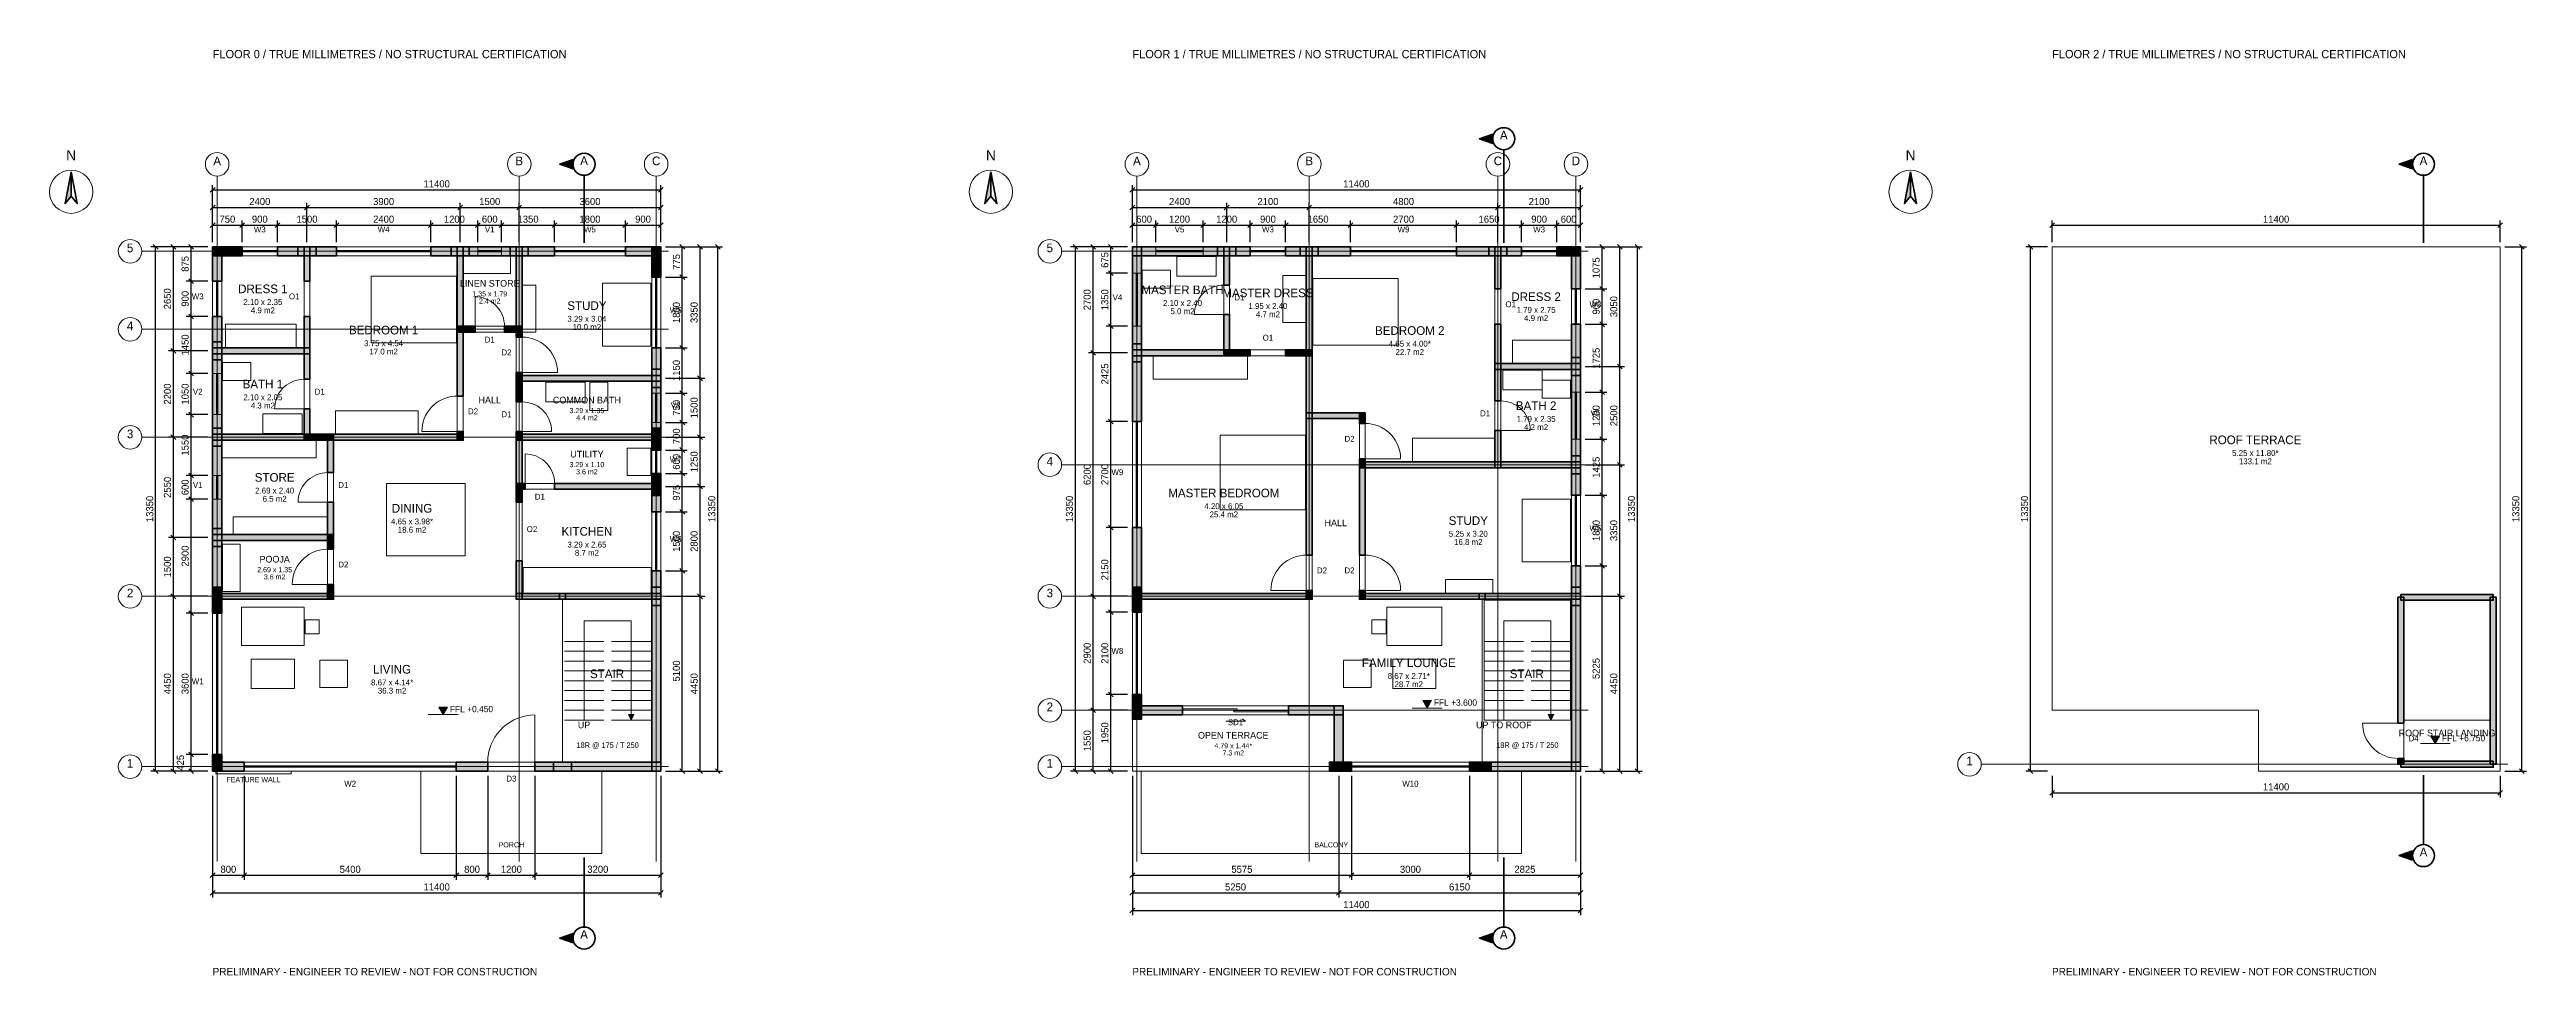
# Model space of a CAD drawing. Header units: millimetres. Extents: x -4150 to 58870, y -5203 to 18371.
import ezdxf
from ezdxf.enums import TextEntityAlignment as Align

# ---------------------------------------------------------------- set-up
doc = ezdxf.new("R2010")
doc.units = ezdxf.units.MM
for name, color, linetype, lineweight in [('A-ANNO', 7, 'Continuous', 18), ('A-DIMS', 7, 'Continuous', 13), ('A-DOOR', 3, 'Continuous', 18), ('A-EXT', 30, 'Continuous', 18), ('A-FLOR', 8, 'Continuous', 13), ('A-FURN', 8, 'Continuous', 13), ('A-GRID', 8, 'Continuous', 13), ('A-LEVL', 7, 'Continuous', 13), ('A-SECT', 1, 'Continuous', 35), ('A-STAIR', 7, 'Continuous', 18), ('A-TAGS', 1, 'Continuous', 13), ('A-WALL', 7, 'Continuous', 35), ('A-WIND', 4, 'Continuous', 18)]:
    doc.layers.add(name, color=color, linetype=linetype, lineweight=lineweight)
doc.dimstyles.new('FF-ARCH', dxfattribs={"dimtxt": 180, "dimasz": 90, "dimexe": 120, "dimexo": 120, "dimgap": 60, "dimtad": 1, "dimdec": 0, "dimtsz": 60, "dimcen": 2.5, "dimazin": 3, "dimtfac": 1, "dimtmove": 0, "dimatfit": 3})

msp = doc.modelspace()

# ---------------------------------------------------------------- texts
at = {"layer": 'A-ANNO'}
for s, height, p in [('FLOOR 0 / TRUE MILLIMETRES / NO STRUCTURAL CERTIFICATION', 210, (0, 18150)), ('FLOOR 1 / TRUE MILLIMETRES / NO STRUCTURAL CERTIFICATION', 210, (23400, 18150)), ('FLOOR 2 / TRUE MILLIMETRES / NO STRUCTURAL CERTIFICATION', 210, (46800, 18150)), ('PRELIMINARY - ENGINEER TO REVIEW - NOT FOR CONSTRUCTION', 190, (0, -5200)), ('PRELIMINARY - ENGINEER TO REVIEW - NOT FOR CONSTRUCTION', 190, (23400, -5200)), ('PRELIMINARY - ENGINEER TO REVIEW - NOT FOR CONSTRUCTION', 190, (46800, -5200))]:
    msp.add_text(s, height=height, dxfattribs=at).set_placement(p)
for s, height, p in [('N', 260, (-3600, 15470)), ('N', 260, (19800, 15470)), ('N', 260, (43200, 15470)), ('DRESS 1', 220, (1277.5, 12102)), ('2.10 x 2.35', 150, (1277.5, 11822.5)), ('LINEN STORE', 170, (7050, 12282)), ('1.35 x 1.79', 130, (7050, 12047)), ('2.4 m2', 130, (7050, 11865)), ('MASTER BATH', 220, (24677.5, 12077)), ('2.10 x 2.40', 150, (24677.5, 11797.5)), ('MASTER DRESS', 220, (26850, 11999.5)), ('DRESS 2', 220, (33672.5, 11902)), ('4.9 m2', 150, (1277.5, 11612.5)), ('3.29 x 3.04', 150, (9522.5, 11395)), ('STUDY', 220, (9522.5, 11674.5)), ('10.0 m2', 150, (9522.5, 11185)), ('5.0 m2', 150, (24677.5, 11587.5)), ('1.95 x 2.40', 150, (26850, 11720)), ('4.7 m2', 150, (26850, 11510)), ('1.79 x 2.75', 150, (33672.5, 11622.5)), ('4.9 m2', 150, (33672.5, 11412.5)), ('BEDROOM 1', 220, (4350, 11052)), ('3.75 x 4.54', 150, (4350, 10772.5)), ('17.0 m2', 150, (4350, 10562.5)), ('BEDROOM 2', 220, (30458.8, 11040.6)), ('4.65 x 4.00*', 150, (30458.8, 10761.1)), ('22.7 m2', 150, (30458.8, 10551.1)), ('BATH 1', 220, (1277.5, 9677)), ('2.10 x 2.05', 150, (1277.5, 9397.5)), ('HALL', 170, (7050, 9309.5)), ('COMMON BATH', 170, (9522.5, 9309.5)), ('4.3 m2', 150, (1277.5, 9187.5)), ('3.29 x 1.35', 130, (9522.5, 9074.5)), ('4.4 m2', 130, (9522.5, 8892.5)), ('BATH 2', 220, (33672.5, 9127)), ('1.79 x 2.35', 150, (33672.5, 8847.5)), ('4.2 m2', 150, (33672.5, 8637.5)), ('ROOF TERRACE', 220, (51972, 8257.8)), ('STORE', 220, (1577.5, 7302)), ('3.29 x 1.10', 130, (9522.5, 7699.5)), ('UTILITY', 170, (9522.5, 7934.5)), ('3.6 m2', 130, (9522.5, 7517.5)), ('5.25 x 11.80*', 150, (51972, 7978.3)), ('133.1 m2', 150, (51972, 7768.3)), ('2.69 x 2.40', 150, (1577.5, 7022.5)), ('6.5 m2', 150, (1577.5, 6812.5)), ('MASTER BEDROOM', 220, (25727.5, 6904.5)), ('4.65 x 3.98*', 150, (5073, 6236.2)), ('DINING', 220, (5073, 6515.7)), ('4.20 x 6.05', 150, (25727.5, 6625)), ('25.4 m2', 150, (25727.5, 6415)), ('HALL', 170, (28575, 6184.5)), ('STUDY', 220, (31947.5, 6202)), ('18.6 m2', 150, (5073, 6026.2)), ('KITCHEN', 220, (9522.5, 5927)), ('3.29 x 2.65', 150, (9522.5, 5647.5)), ('5.25 x 3.20', 150, (31947.5, 5922.5)), ('16.8 m2', 150, (31947.5, 5712.5)), ('2.69 x 1.35', 130, (1577.5, 5024.5)), ('POOJA', 170, (1577.5, 5259.5)), ('8.7 m2', 150, (9522.5, 5437.5)), ('3.6 m2', 130, (1577.5, 4842.5)), ('LIVING', 220, (4565, 2417)), ('STAIR', 220, (10035, 2302)), ('FAMILY LOUNGE', 220, (30433.1, 2582.1)), ('STAIR', 220, (33435, 2302)), ('8.67 x 4.14*', 150, (4565, 2137.5)), ('36.3 m2', 150, (4565, 1927.5)), ('8.67 x 2.71*', 150, (30433.1, 2302.6)), ('28.7 m2', 150, (30433.1, 2092.6)), ('OPEN TERRACE', 170, (25967.5, 777)), ('4.79 x 1.44*', 130, (25967.5, 542)), ('ROOF STAIR LANDING', 170, (56850, 834.5)), ('7.3 m2', 130, (25967.5, 360))]:
    msp.add_text(s, height=height, dxfattribs=at).set_placement(p, align=Align.BOTTOM_CENTER)
at = {"layer": 'A-EXT'}
for s, p in [('FEATURE WALL', (1040, -320)), ('PORCH', (7600, -1980)), ('BALCONY', (28462.5, -1980))]:
    msp.add_text(s, height=130, dxfattribs=at).set_placement(p, align=Align.BOTTOM_CENTER)
at = {"layer": 'A-GRID'}
for s, p in [('A', (115, 15360)), ('B', (7800, 15360)), ('C', (11285, 15360)), ('A', (23515, 15360)), ('B', (27900, 15360)), ('C', (32700, 15360)), ('D', (34685, 15360)), ('5', (-2100, 13145)), ('5', (21300, 13145)), ('4', (-2100, 11160)), ('3', (-2100, 8410)), ('4', (21300, 7710)), ('2', (-2100, 4360)), ('3', (21300, 4360)), ('2', (21300, 1460)), ('1', (-2100, 25)), ('1', (21300, 25)), ('1', (44700, 85))]:
    msp.add_text(s, height=220, dxfattribs=at).set_placement(p, align=Align.BOTTOM_CENTER)
at = {"layer": 'A-LEVL'}
for s, p in [('FFL +0.450', (6035, 1500)), ('FFL +3.600', (31070, 1665.1)), ('FFL +6.750', (56720, 760))]:
    msp.add_text(s, height=160, dxfattribs=at).set_placement(p)
at = {"layer": 'A-SECT'}
for p in [(32850, 16015), (9450, 15365), (56250, 15365), (56250, -2235), (9450, -4335), (32850, -4335)]:
    msp.add_text('A', height=220, dxfattribs=at).set_placement(p, align=Align.BOTTOM_CENTER)
at = {"layer": 'A-STAIR'}
for s, height, p in [('UP', 170, (9450, 1040)), ('UP TO ROOF', 170, (32850, 1040)), ('18R @ 175 / T 250', 140, (10050, 550)), ('18R @ 175 / T 250', 140, (33450, 550))]:
    msp.add_text(s, height=height, dxfattribs=at).set_placement(p, align=Align.BOTTOM_CENTER)
at = {"layer": 'A-TAGS'}
for s, p in [('W3', (1200, 13670)), ('W4', (4350, 13670)), ('V1', (7050, 13670)), ('W5', (9600, 13670)), ('V5', (24600, 13670)), ('W3', (26850, 13670)), ('W9', (30300, 13670)), ('W3', (33750, 13670)), ('W3', (-380, 11965)), ('O1', (2075, 11965)), ('V4', (23020, 11940)), ('D1', (26125, 11940)), ('W5', (11780, 11615)), ('O1', (33025, 11765)), ('W3', (35180, 11765)), ('D1', (7050, 10865)), ('D2', (7475, 10540)), ('O1', (26850, 10915)), ('V2', (-380, 9540)), ('D1', (2725, 9540)), ('D2', (6625, 9040)), ('D1', (7475, 8965)), ('V3', (11780, 9190)), ('D1', (32375, 8990)), ('V5', (35180, 8990)), ('D2', (28925, 8340)), ('W7', (11780, 7815)), ('W9', (23020, 7490)), ('V1', (-380, 7165)), ('D1', (3325, 7165)), ('D1', (8325, 6865)), ('O2', (8125, 6040)), ('W6', (11780, 5790)), ('W5', (35180, 6065)), ('D2', (3325, 5140)), ('D2', (28225, 4990)), ('D2', (28925, 4990)), ('W8', (23020, 2940)), ('W1', (-380, 2165)), ('SD1', (26025, 1125)), ('D4', (56000, 715)), ('W2', (3500, -440)), ('D3', (7600, -310)), ('W10', (30475, -440))]:
    msp.add_text(s, height=150, dxfattribs=at).set_placement(p, align=Align.BOTTOM_CENTER)

# ---------------------------------------------------------------- dimensions: what is measured, and where the dimension line sits
at = {"layer": 'A-DIMS'}
for base, p1, p2 in [((0, 14800), (0, 13350), (11400, 13350)), ((0, 14350), (0, 13350), (2400, 13350)), ((2400, 14350), (2400, 13350), (6300, 13350)), ((6300, 14350), (6300, 13350), (7800, 13350)), ((7800, 14350), (7800, 13350), (11400, 13350)), ((23400, 14800), (23400, 13350), (34800, 13350)), ((23400, 14350), (23400, 13350), (25800, 13350)), ((25800, 14350), (25800, 13350), (27900, 13350)), ((27900, 14350), (27900, 13350), (32700, 13350)), ((32700, 14350), (32700, 13350), (34800, 13350)), ((0, 13900), (0, 13350), (750, 13350)), ((750, 13900), (750, 13350), (1650, 13350)), ((1650, 13900), (1650, 13350), (3150, 13350)), ((3150, 13900), (3150, 13350), (5550, 13350)), ((5550, 13900), (5550, 13350), (6750, 13350)), ((6750, 13900), (6750, 13350), (7350, 13350)), ((7350, 13900), (7350, 13350), (8700, 13350)), ((8700, 13900), (8700, 13350), (10500, 13350)), ((10500, 13900), (10500, 13350), (11400, 13350)), ((23400, 13900), (23400, 13350), (24000, 13350)), ((24000, 13900), (24000, 13350), (25200, 13350)), ((25200, 13900), (25200, 13350), (26400, 13350)), ((26400, 13900), (26400, 13350), (27300, 13350)), ((27300, 13900), (27300, 13350), (28950, 13350)), ((28950, 13900), (28950, 13350), (31650, 13350)), ((31650, 13900), (31650, 13350), (33300, 13350)), ((33300, 13900), (33300, 13350), (34200, 13350)), ((34200, 13900), (34200, 13350), (34800, 13350)), ((46800, 13900), (46800, 13350), (58200, 13350)), ((0, -2650), (0, 0), (800, 0)), ((0, -3100), (0, 0), (11400, 0)), ((800, -2650), (800, 0), (6200, 0)), ((6200, -2650), (6200, 0), (7000, 0)), ((7000, -2650), (7000, 0), (8200, 0)), ((8200, -2650), (8200, 0), (11400, 0)), ((23400, -2650), (23400, 0), (28975, 0)), ((23400, -3100), (23400, 0), (28650, 0)), ((23400, -3550), (23400, 0), (34800, 0)), ((28650, -3100), (28650, 0), (34800, 0)), ((28975, -2650), (28975, 0), (31975, 0)), ((31975, -2650), (31975, 0), (34800, 0)), ((46800, -550), (46800, 0), (58200, 0))]:
    msp.add_linear_dim(base=base, p1=p1, p2=p2, dimstyle='FF-ARCH', dxfattribs=at).render()
for base, p1, p2 in [((-1450, 0), (0, 0), (0, 13350)), ((-1000, 10700), (0, 10700), (0, 13350)), ((-550, 12475), (0, 12475), (0, 13350)), ((11950, 12575), (11400, 12575), (11400, 13350)), ((12400, 10000), (11400, 10000), (11400, 13350)), ((12850, 0), (11400, 0), (11400, 13350)), ((21950, 0), (23400, 0), (23400, 13350)), ((22400, 10650), (23400, 10650), (23400, 13350)), ((22850, 12675), (23400, 12675), (23400, 13350)), ((35350, 12275), (34800, 12275), (34800, 13350)), ((35800, 10300), (34800, 10300), (34800, 13350)), ((36250, 0), (34800, 0), (34800, 13350)), ((46250, 0), (46800, 0), (46800, 13350)), ((58750, 0), (58200, 0), (58200, 13350)), ((11950, 10775), (11400, 10775), (11400, 12575)), ((22850, 11325), (23400, 11325), (23400, 12675)), ((-550, 11575), (0, 11575), (0, 12475)), ((35350, 11375), (34800, 11375), (34800, 12275)), ((-550, 10125), (0, 10125), (0, 11575)), ((22850, 8900), (23400, 8900), (23400, 11325)), ((35350, 9650), (34800, 9650), (34800, 11375)), ((-1000, 8500), (0, 8500), (0, 10700)), ((11950, 9625), (11400, 9625), (11400, 10775)), ((-550, 9075), (0, 9075), (0, 10125)), ((22400, 4450), (23400, 4450), (23400, 10650)), ((35800, 7800), (34800, 7800), (34800, 10300)), ((12400, 8500), (11400, 8500), (11400, 10000)), ((11950, 8875), (11400, 8875), (11400, 9625)), ((35350, 8450), (34800, 8450), (34800, 9650)), ((-550, 7525), (0, 7525), (0, 9075)), ((11950, 8175), (11400, 8175), (11400, 8875)), ((22850, 6200), (23400, 6200), (23400, 8900)), ((-1000, 5950), (0, 5950), (0, 8500)), ((12400, 7250), (11400, 7250), (11400, 8500)), ((11950, 7575), (11400, 7575), (11400, 8175)), ((35350, 7025), (34800, 7025), (34800, 8450)), ((-550, 6925), (0, 6925), (0, 7525)), ((11950, 6600), (11400, 6600), (11400, 7575)), ((35800, 4450), (34800, 4450), (34800, 7800)), ((-550, 4025), (0, 4025), (0, 6925)), ((12400, 4450), (11400, 4450), (11400, 7250)), ((35350, 5225), (34800, 5225), (34800, 7025)), ((11950, 5100), (11400, 5100), (11400, 6600)), ((-1000, 4450), (0, 4450), (0, 5950)), ((22850, 4050), (23400, 4050), (23400, 6200)), ((11950, 0), (11400, 0), (11400, 5100)), ((35350, 0), (34800, 0), (34800, 5225)), ((-1000, 0), (0, 0), (0, 4450)), ((12400, 0), (11400, 0), (11400, 4450)), ((22400, 1550), (23400, 1550), (23400, 4450)), ((35800, 0), (34800, 0), (34800, 4450)), ((-550, 425), (0, 425), (0, 4025)), ((22850, 1950), (23400, 1950), (23400, 4050)), ((22850, 0), (23400, 0), (23400, 1950)), ((22400, 0), (23400, 0), (23400, 1550)), ((-550, 0), (0, 0), (0, 425))]:
    msp.add_linear_dim(base=base, p1=p1, p2=p2, angle=90, dimstyle='FF-ARCH', dxfattribs=at).render()

# ---------------------------------------------------------------- hatches: boundary and pattern name
at = {"layer": 'A-LEVL'}
for points in [[(5755, 1630), (5975, 1630), (5865, 1440)], [(30790, 1795.1), (31010, 1795.1), (30900, 1605.1)], [(56440, 890), (56660, 890), (56550, 700)]]:
    msp.add_hatch(color=7, dxfattribs=at).paths.add_polyline_path(points)
at = {"layer": 'A-SECT'}
for points in [[(32570, 16220), (32230, 16100), (32570, 15980)], [(9170, 15570), (8830, 15450), (9170, 15330)], [(55970, 15570), (55630, 15450), (55970, 15330)], [(55970, -2270), (55630, -2150), (55970, -2030)], [(9170, -4370), (8830, -4250), (9170, -4130)], [(32570, -4370), (32230, -4250), (32570, -4130)]]:
    msp.add_hatch(color=7, dxfattribs=at).paths.add_polyline_path(points)
at = {"layer": 'A-STAIR'}
for points in [[(10580, 1440), (10720, 1440), (10650, 1300)], [(33980, 1440), (34120, 1440), (34050, 1300)]]:
    msp.add_hatch(color=7, dxfattribs=at).paths.add_polyline_path(points)
at = {"layer": 'A-WALL'}
for points in [[(-3600, 15256), (-3754, 14447.5), (-3600, 14640)], [(19800, 15256), (19646, 14447.5), (19800, 14640)], [(43200, 15256), (43046, 14447.5), (43200, 14640)], [(0, 13350), (230, 13350), (230, 12475), (0, 12475), (0, 13350)], [(0, 13120), (0, 13350), (750, 13350), (750, 13120), (0, 13120)], [(1650, 13120), (1650, 13350), (2630, 13350), (2630, 13120), (1650, 13120)], [(2400, 13120), (2170, 13120), (2170, 13350), (3150, 13350), (3150, 13120), (2400, 13120)], [(2325, 13350), (2475, 13350), (2475, 12475), (2325, 12475), (2325, 13350)], [(5550, 13120), (5550, 13350), (6530, 13350), (6530, 13120), (5550, 13120)], [(8030, 13120), (6300, 13120), (6070, 13120), (6070, 13350), (8030, 13350), (8030, 13120)], [(6375, 11250), (6375, 11175), (6225, 11175), (6225, 13350), (6375, 13350), (6375, 11250)], [(7570, 13120), (7570, 13350), (8700, 13350), (8700, 13120), (7800, 13120), (7570, 13120)], [(7875, 11250), (7875, 11175), (7725, 11175), (7725, 13350), (7875, 13350), (7875, 11250)], [(11400, 13350), (11400, 13120), (10500, 13120), (10500, 13350), (11400, 13350)], [(11170, 13350), (11400, 13350), (11400, 12575), (11170, 12575), (11170, 13350)], [(23630, 10650), (23630, 10420), (23400, 10420), (23400, 13350), (23630, 13350), (23630, 10650)], [(26030, 13120), (23400, 13120), (23400, 13350), (26030, 13350), (26030, 13120)], [(25800, 13120), (25570, 13120), (25570, 13350), (26400, 13350), (26400, 13120), (25800, 13120)], [(25725, 13350), (25875, 13350), (25875, 12375), (25725, 12375), (25725, 13350)], [(27300, 13120), (27300, 13350), (28130, 13350), (28130, 13120), (27300, 13120)], [(27900, 13120), (27670, 13120), (27670, 13350), (28950, 13350), (28950, 13120), (27900, 13120)], [(27975, 10650), (27975, 10575), (27825, 10575), (27825, 13350), (27975, 13350), (27975, 10650)], [(31650, 13120), (31650, 13350), (32930, 13350), (32930, 13120), (31650, 13120)], [(32470, 13120), (32470, 13350), (33300, 13350), (33300, 13120), (32700, 13120), (32470, 13120)], [(32625, 13350), (32775, 13350), (32775, 12275), (32625, 12275), (32625, 13350)], [(34800, 13350), (34800, 13120), (34200, 13120), (34200, 13350), (34800, 13350)], [(34570, 13350), (34800, 13350), (34800, 12275), (34570, 12275), (34570, 13350)], [(230, 10470), (0, 10470), (0, 11575), (230, 11575), (230, 10700), (230, 10470)], [(2475, 10625), (2325, 10625), (2325, 11575), (2475, 11575), (2475, 10700), (2475, 10625)], [(25875, 10575), (25725, 10575), (25725, 11625), (25875, 11625), (25875, 10650), (25875, 10575)], [(32775, 10225), (32625, 10225), (32625, 11375), (32775, 11375), (32775, 10300), (32775, 10225)], [(34570, 11375), (34800, 11375), (34800, 10070), (34570, 10070), (34570, 11375)], [(230, 10930), (230, 8500), (230, 8270), (0, 8270), (0, 10930), (230, 10930)], [(2475, 10775), (2475, 10625), (0, 10625), (0, 10775), (2400, 10775), (2475, 10775)], [(2475, 10775), (2475, 9975), (2325, 9975), (2325, 10700), (2325, 10775), (2475, 10775)], [(6375, 11325), (6375, 9550), (6225, 9550), (6225, 11250), (6225, 11325), (6375, 11325)], [(6300, 11175), (6225, 11175), (6225, 11325), (6675, 11325), (6675, 11175), (6300, 11175)], [(7875, 11175), (7425, 11175), (7425, 11325), (7800, 11325), (7875, 11325), (7875, 11175)], [(7875, 11325), (7875, 11050), (7725, 11050), (7725, 11250), (7725, 11325), (7875, 11325)], [(11170, 10775), (11400, 10775), (11400, 9770), (11170, 9770), (11170, 10775)], [(23630, 8900), (23400, 8900), (23400, 10880), (23630, 10880), (23630, 8900)], [(25875, 10725), (25875, 10575), (23400, 10575), (23400, 10725), (25800, 10725), (25875, 10725)], [(25800, 10575), (25725, 10575), (25725, 10725), (26400, 10725), (26400, 10575), (25800, 10575)], [(27975, 10575), (27300, 10575), (27300, 10725), (27900, 10725), (27975, 10725), (27975, 10575)], [(27825, 10725), (27975, 10725), (27975, 9050), (27975, 8975), (27825, 8975), (27825, 10650), (27825, 10725)], [(7875, 10000), (7875, 9925), (7725, 9925), (7725, 10150), (7875, 10150), (7875, 10000)], [(11170, 10230), (11400, 10230), (11400, 8270), (11170, 8270), (11170, 10000), (11170, 10230)], [(32775, 10375), (32775, 9425), (32625, 9425), (32625, 10300), (32625, 10375), (32775, 10375)], [(32700, 10225), (32625, 10225), (32625, 10375), (34800, 10375), (34800, 10225), (32700, 10225)], [(34570, 10530), (34800, 10530), (34800, 7570), (34570, 7570), (34570, 10300), (34570, 10530)], [(7875, 10075), (7875, 9400), (7725, 9400), (7725, 10000), (7725, 10075), (7875, 10075)], [(7800, 9925), (7725, 9925), (7725, 10075), (11400, 10075), (11400, 9925), (7800, 9925)], [(2475, 8500), (2475, 8425), (2325, 8425), (2325, 9225), (2475, 9225), (2475, 8500)], [(27975, 9125), (27975, 5500), (27825, 5500), (27825, 9050), (27825, 9125), (27975, 9125)], [(29325, 9125), (29325, 8975), (27900, 8975), (27825, 8975), (27825, 9125), (29250, 9125), (29325, 9125)], [(29325, 9125), (29325, 8850), (29175, 8850), (29175, 9050), (29175, 9125), (29325, 9125)], [(230, 8730), (230, 5950), (230, 5720), (0, 5720), (0, 8730), (230, 8730)], [(2475, 8575), (2475, 8425), (0, 8425), (0, 8575), (2400, 8575), (2475, 8575)], [(3075, 8575), (3075, 8425), (2400, 8425), (2325, 8425), (2325, 8575), (3000, 8575), (3075, 8575)], [(3075, 8575), (3075, 7600), (2925, 7600), (2925, 8500), (2925, 8575), (3075, 8575)], [(6375, 8575), (6375, 8425), (3000, 8425), (2925, 8425), (2925, 8575), (6300, 8575), (6375, 8575)], [(6375, 8500), (6375, 8425), (6225, 8425), (6225, 8650), (6375, 8650), (6375, 8500)], [(7875, 8500), (7875, 8425), (7725, 8425), (7725, 8650), (7875, 8650), (7875, 8500)], [(7725, 8575), (7875, 8575), (7875, 7250), (7875, 7175), (7725, 7175), (7725, 8500), (7725, 8575)], [(7800, 8425), (7725, 8425), (7725, 8575), (11400, 8575), (11400, 8425), (7800, 8425)], [(11400, 8730), (11400, 8175), (11170, 8175), (11170, 8500), (11170, 8730), (11400, 8730)], [(32775, 7800), (32775, 7725), (32625, 7725), (32625, 8675), (32775, 8675), (32775, 7800)], [(11400, 7020), (11170, 7020), (11170, 7575), (11400, 7575), (11400, 7020)], [(29325, 7800), (29325, 7725), (29175, 7725), (29175, 7950), (29325, 7950), (29325, 7800)], [(29325, 7875), (29325, 5500), (29175, 5500), (29175, 7800), (29175, 7875), (29325, 7875)], [(32775, 7875), (32775, 7725), (29250, 7725), (29175, 7725), (29175, 7875), (32700, 7875), (32775, 7875)], [(32700, 7725), (32625, 7725), (32625, 7875), (34800, 7875), (34800, 7725), (32700, 7725)], [(34800, 8030), (34800, 7025), (34570, 7025), (34570, 7800), (34570, 8030), (34800, 8030)], [(7875, 7325), (7875, 6850), (7725, 6850), (7725, 7250), (7725, 7325), (7875, 7325)], [(7725, 7175), (7725, 7325), (7950, 7325), (7950, 7175), (7800, 7175), (7725, 7175)], [(11400, 7325), (11400, 7175), (8700, 7175), (8700, 7325), (11400, 7325)], [(11400, 7480), (11400, 6600), (11170, 6600), (11170, 7250), (11170, 7480), (11400, 7480)], [(3075, 5950), (3075, 5875), (2925, 5875), (2925, 6850), (3075, 6850), (3075, 5950)], [(230, 6180), (230, 4450), (230, 4220), (0, 4220), (0, 6180), (230, 6180)], [(3075, 6025), (3075, 5875), (0, 5875), (0, 6025), (3000, 6025), (3075, 6025)], [(3075, 6025), (3075, 5650), (2925, 5650), (2925, 5950), (2925, 6025), (3075, 6025)], [(23630, 4450), (23630, 4220), (23400, 4220), (23400, 6200), (23630, 6200), (23630, 4450)], [(7875, 4450), (7875, 4375), (7725, 4375), (7725, 5350), (7875, 5350), (7875, 4450)], [(11400, 4220), (11170, 4220), (11170, 5100), (11400, 5100), (11400, 4220)], [(34800, 4220), (34570, 4220), (34570, 5225), (34800, 5225), (34800, 4220)], [(230, 4025), (0, 4025), (0, 4680), (230, 4680), (230, 4025)], [(3075, 4525), (3075, 4375), (0, 4375), (0, 4525), (3000, 4525), (3075, 4525)], [(3075, 4450), (3075, 4375), (2925, 4375), (2925, 4750), (3075, 4750), (3075, 4450)], [(8975, 4525), (8975, 4375), (7800, 4375), (7725, 4375), (7725, 4525), (8900, 4525), (8975, 4525)], [(8900, 4375), (8825, 4375), (8825, 4525), (11400, 4525), (11400, 4375), (8900, 4375)], [(11170, 4680), (11400, 4680), (11400, 0), (11170, 0), (11170, 4450), (11170, 4680)], [(23630, 4050), (23400, 4050), (23400, 4680), (23630, 4680), (23630, 4050)], [(27975, 4525), (27975, 4375), (23400, 4375), (23400, 4525), (27900, 4525), (27975, 4525)], [(27975, 4450), (27975, 4375), (27825, 4375), (27825, 4600), (27975, 4600), (27975, 4450)], [(29325, 4450), (29325, 4375), (29175, 4375), (29175, 4600), (29325, 4600), (29325, 4450)], [(32375, 4525), (32375, 4375), (29250, 4375), (29175, 4375), (29175, 4525), (32300, 4525), (32375, 4525)], [(32300, 4375), (32225, 4375), (32225, 4525), (34800, 4525), (34800, 4375), (32300, 4375)], [(34570, 4680), (34800, 4680), (34800, 0), (34570, 0), (34570, 4450), (34570, 4680)], [(55750, 4425), (55750, 1225), (55600, 1225), (55600, 4425), (55750, 4425)], [(58025, 4500), (58025, 4350), (55675, 4350), (55675, 4500), (58025, 4500)], [(57950, 4425), (58100, 4425), (58100, 175), (57950, 175), (57950, 4425)], [(23630, 1550), (23630, 1320), (23400, 1320), (23400, 1950), (23630, 1950), (23630, 1550)], [(23400, 1435), (23400, 1665), (24675, 1665), (24675, 1435), (23400, 1435)], [(28765, 1435), (27375, 1435), (27375, 1665), (28650, 1665), (28765, 1665), (28765, 1435)], [(28535, 1665), (28765, 1665), (28765, 0), (28535, 0), (28535, 1550), (28535, 1665)], [(230, 0), (0, 0), (0, 425), (230, 425), (230, 0)], [(0, 230), (800, 230), (800, 0), (0, 0), (0, 230)], [(7000, 230), (7000, 0), (6200, 0), (6200, 230), (7000, 230)], [(8200, 0), (8200, 230), (8900, 230), (9130, 230), (9130, 0), (8200, 0)], [(8670, 230), (11400, 230), (11400, 0), (8670, 0), (8670, 230)], [(28420, 0), (28420, 230), (28975, 230), (28975, 0), (28420, 0)], [(32530, 0), (31975, 0), (31975, 230), (32300, 230), (32530, 230), (32530, 0)], [(32070, 230), (34800, 230), (34800, 0), (32070, 0), (32070, 230)], [(55750, 175), (55600, 175), (55600, 325), (55750, 325), (55750, 175)], [(58025, 250), (58025, 100), (55675, 100), (55675, 250), (58025, 250)]]:
    msp.add_hatch(color=7, dxfattribs=at).paths.add_polyline_path(points)

# ---------------------------------------------------------------- linework, layer by layer
at = {"layer": 'A-ANNO'}
for centre in [(-3600, 14750), (19800, 14750), (43200, 14750)]:
    msp.add_circle(centre, 550, dxfattribs=at)
at = {"layer": 'A-DOOR'}
for p, q in [((2325, 11575), (2325, 12475)), ((2475, 11575), (2475, 12475)), ((6675, 11325), (6675, 12075)), ((32625, 11375), (32625, 12275)), ((32775, 11375), (32775, 12275)), ((25725, 11625), (24975, 11625)), ((26400, 10725), (27300, 10725)), ((7875, 10150), (8775, 10150)), ((26400, 10575), (27300, 10575)), ((2325, 9225), (1575, 9225)), ((6225, 8650), (5325, 8650)), ((7875, 8650), (8625, 8650)), ((32775, 8675), (33525, 8675)), ((7950, 7325), (7950, 8075)), ((29325, 7950), (30225, 7950)), ((2925, 6850), (2175, 6850)), ((7725, 5350), (7725, 6850)), ((7875, 5350), (7875, 6850)), ((2925, 4750), (2025, 4750)), ((27825, 4600), (26925, 4600)), ((29325, 4600), (30225, 4600)), ((8200, 230), (8200, 1430)), ((25775, 1275), (26275, 1275)), ((26275, 1275), (26195, 1335)), ((55600, 1225), (54700, 1225))]:
    msp.add_line(p, q, dxfattribs=at)
for points in [[(7425, 11325), (7421.8, 11394.2), (7412.2, 11462.8), (7396.4, 11530.2), (7374.4, 11595.9), (7346.4, 11659.3), (7312.7, 11719.8), (7273.5, 11777), (7229.3, 11830.3), (7180.3, 11879.3), (7127, 11923.5), (7069.8, 11962.7), (7009.3, 11996.4), (6945.9, 12024.4), (6880.2, 12046.4), (6812.8, 12062.2), (6744.2, 12071.8), (6675, 12075)], [(25725, 12375), (25655.8, 12371.8), (25587.2, 12362.2), (25519.8, 12346.4), (25454.1, 12324.4), (25390.7, 12296.4), (25330.2, 12262.7), (25273, 12223.5), (25219.7, 12179.3), (25170.7, 12130.3), (25126.5, 12077), (25087.3, 12019.8), (25053.6, 11959.3), (25025.6, 11895.9), (25003.6, 11830.2), (24987.8, 11762.8), (24978.2, 11694.2), (24975, 11625)], [(7875, 11050), (7958, 11046.2), (8040.4, 11034.7), (8121.3, 11015.6), (8200.1, 10989.2), (8276.2, 10955.6), (8348.8, 10915.2), (8417.4, 10868.2), (8481.3, 10815.1), (8540.1, 10756.3), (8593.2, 10692.4), (8640.2, 10623.8), (8680.6, 10551.2), (8714.2, 10475.1), (8740.6, 10396.3), (8759.7, 10315.4), (8771.2, 10233), (8775, 10150)], [(2325, 9975), (2255.8, 9971.8), (2187.2, 9962.2), (2119.8, 9946.4), (2054.1, 9924.4), (1990.7, 9896.4), (1930.2, 9862.7), (1873, 9823.5), (1819.7, 9779.3), (1770.7, 9730.3), (1726.5, 9677), (1687.3, 9619.8), (1653.6, 9559.3), (1625.6, 9495.9), (1603.6, 9430.2), (1587.8, 9362.8), (1578.2, 9294.2), (1575, 9225)], [(6225, 9550), (6142, 9546.2), (6059.6, 9534.7), (5978.7, 9515.6), (5899.9, 9489.2), (5823.8, 9455.6), (5751.2, 9415.2), (5682.6, 9368.2), (5618.7, 9315.1), (5559.9, 9256.3), (5506.8, 9192.4), (5459.8, 9123.8), (5419.4, 9051.2), (5385.8, 8975.1), (5359.4, 8896.3), (5340.3, 8815.4), (5328.8, 8733), (5325, 8650)], [(7875, 9400), (7944.2, 9396.8), (8012.8, 9387.2), (8080.2, 9371.4), (8145.9, 9349.4), (8209.3, 9321.4), (8269.8, 9287.7), (8327, 9248.5), (8380.3, 9204.3), (8429.3, 9155.3), (8473.5, 9102), (8512.7, 9044.8), (8546.4, 8984.3), (8574.4, 8920.9), (8596.4, 8855.2), (8612.2, 8787.8), (8621.8, 8719.2), (8625, 8650)], [(29325, 8850), (29408, 8846.2), (29490.4, 8834.7), (29571.3, 8815.6), (29650.1, 8789.2), (29726.2, 8755.6), (29798.8, 8715.2), (29867.4, 8668.2), (29931.3, 8615.1), (29990.1, 8556.3), (30043.2, 8492.4), (30090.2, 8423.8), (30130.6, 8351.2), (30164.2, 8275.1), (30190.6, 8196.3), (30209.7, 8115.4), (30221.2, 8033), (30225, 7950)], [(32775, 9425), (32844.2, 9421.8), (32912.8, 9412.2), (32980.2, 9396.4), (33045.9, 9374.4), (33109.3, 9346.4), (33169.8, 9312.7), (33227, 9273.5), (33280.3, 9229.3), (33329.3, 9180.3), (33373.5, 9127), (33412.7, 9069.8), (33446.4, 9009.3), (33474.4, 8945.9), (33496.4, 8880.2), (33512.2, 8812.8), (33521.8, 8744.2), (33525, 8675)], [(2925, 7600), (2855.8, 7596.8), (2787.2, 7587.2), (2719.8, 7571.4), (2654.1, 7549.4), (2590.7, 7521.4), (2530.2, 7487.7), (2473, 7448.5), (2419.7, 7404.3), (2370.7, 7355.3), (2326.5, 7302), (2287.3, 7244.8), (2253.6, 7184.3), (2225.6, 7120.9), (2203.6, 7055.2), (2187.8, 6987.8), (2178.2, 6919.2), (2175, 6850)], [(8700, 7325), (8696.8, 7394.2), (8687.2, 7462.8), (8671.4, 7530.2), (8649.4, 7595.9), (8621.4, 7659.3), (8587.7, 7719.8), (8548.5, 7777), (8504.3, 7830.3), (8455.3, 7879.3), (8402, 7923.5), (8344.8, 7962.7), (8284.3, 7996.4), (8220.9, 8024.4), (8155.2, 8046.4), (8087.8, 8062.2), (8019.2, 8071.8), (7950, 8075)], [(2925, 5650), (2842, 5646.2), (2759.6, 5634.7), (2678.7, 5615.6), (2599.9, 5589.2), (2523.8, 5555.6), (2451.2, 5515.2), (2382.6, 5468.2), (2318.7, 5415.1), (2259.9, 5356.3), (2206.8, 5292.4), (2159.8, 5223.8), (2119.4, 5151.2), (2085.8, 5075.1), (2059.4, 4996.3), (2040.3, 4915.4), (2028.8, 4833), (2025, 4750)], [(27825, 5500), (27742, 5496.2), (27659.6, 5484.7), (27578.7, 5465.6), (27499.9, 5439.2), (27423.8, 5405.6), (27351.2, 5365.2), (27282.6, 5318.2), (27218.7, 5265.1), (27159.9, 5206.3), (27106.8, 5142.4), (27059.8, 5073.8), (27019.4, 5001.2), (26985.8, 4925.1), (26959.4, 4846.3), (26940.3, 4765.4), (26928.8, 4683), (26925, 4600)], [(29325, 5500), (29408, 5496.2), (29490.4, 5484.7), (29571.3, 5465.6), (29650.1, 5439.2), (29726.2, 5405.6), (29798.8, 5365.2), (29867.4, 5318.2), (29931.3, 5265.1), (29990.1, 5206.3), (30043.2, 5142.4), (30090.2, 5073.8), (30130.6, 5001.2), (30164.2, 4925.1), (30190.6, 4846.3), (30209.7, 4765.4), (30221.2, 4683), (30225, 4600)], [(7000, 230), (7005.1, 340.7), (7020.4, 450.5), (7045.8, 558.4), (7081, 663.5), (7125.8, 764.9), (7179.7, 861.7), (7242.4, 953.2), (7313.2, 1038.4), (7391.6, 1116.8), (7476.8, 1187.6), (7568.3, 1250.3), (7665.1, 1304.2), (7766.5, 1349), (7871.6, 1384.2), (7979.5, 1409.6), (8089.3, 1424.9), (8200, 1430)], [(55600, 325), (55517, 328.8), (55434.6, 340.3), (55353.7, 359.4), (55274.9, 385.8), (55198.8, 419.4), (55126.2, 459.8), (55057.6, 506.8), (54993.7, 559.9), (54934.9, 618.7), (54881.8, 682.6), (54834.8, 751.2), (54794.4, 823.8), (54760.8, 899.9), (54734.4, 978.7), (54715.3, 1059.6), (54703.8, 1142), (54700, 1225)]]:
    msp.add_lwpolyline(points, dxfattribs=at)
for points in [[(24675, 1556), (26065, 1556), (26065, 1588), (24675, 1588)], [(25985, 1512), (27375, 1512), (27375, 1544), (25985, 1544)]]:
    msp.add_lwpolyline(points, close=True, dxfattribs=at)
at = {"layer": 'A-EXT'}
for points in [[(80, -70), (2000, -70), (2000, 0), (80, 0)], [(5300, -2100), (9900, -2100), (9900, 0), (5300, 0)], [(23625, -2100), (33300, -2100), (33300, 0), (23625, 0)]]:
    msp.add_lwpolyline(points, close=True, dxfattribs=at)
at = {"layer": 'A-FLOR'}
for points in [[(11400, 0), (11400, 13350), (0, 13350), (0, 0), (11400, 0)], [(23400, 0), (23400, 13350), (34800, 13350), (34800, 0), (23400, 0)], [(58200, 13350), (58200, 0), (52050, 0), (52050, 1550), (46800, 1550), (46800, 13350)], [(58200, 13350), (58200, 0), (52050, 0), (52050, 1550), (46800, 1550), (46800, 13350), (58200, 13350)], [(2325, 10775), (230, 10775), (230, 10930), (230, 13120), (2170, 13120), (2325, 13120)], [(2630, 13120), (6070, 13120), (6225, 13120), (6225, 11325), (6225, 11250), (6225, 11175), (6225, 8575), (3075, 8575), (3000, 8575), (2925, 8575), (2475, 8575), (2475, 10625), (2475, 10700), (2475, 10775), (2475, 13120)], [(6375, 13120), (6530, 13120), (7570, 13120), (7725, 13120), (7725, 11325), (6375, 11325)], [(7875, 11175), (7875, 11250), (7875, 11325), (7875, 13120), (8030, 13120), (11170, 13120), (11170, 10230), (11170, 10075), (7875, 10075)], [(23630, 10725), (23630, 10880), (23630, 13120), (25570, 13120), (25725, 13120), (25725, 10725)], [(27825, 13120), (27825, 10725), (25875, 10725), (25875, 13120), (26030, 13120), (27670, 13120)], [(28130, 13120), (32470, 13120), (32625, 13120), (32625, 10375), (32625, 10300), (32625, 10225), (32625, 7875), (29325, 7875), (29325, 8975), (29325, 9125), (29250, 9125), (29175, 9125), (27975, 9125), (27975, 10575), (27975, 10650), (27975, 10725), (27975, 13120)], [(34570, 10530), (34570, 10375), (32775, 10375), (32775, 13120), (32930, 13120), (34570, 13120)], [(6375, 8500), (6375, 8575), (6375, 11175), (7725, 11175), (7725, 10075), (7725, 10000), (7725, 9925), (7725, 8575), (7725, 8500)], [(230, 8575), (230, 8730), (230, 10470), (230, 10625), (2325, 10625), (2325, 8575)], [(23630, 10420), (23630, 10575), (25725, 10575), (25800, 10575), (25875, 10575), (27825, 10575), (27825, 9125), (27825, 9050), (27825, 8975), (27825, 4525), (23630, 4525), (23630, 4680)], [(34570, 7875), (32775, 7875), (32775, 10225), (34570, 10225), (34570, 10070), (34570, 8030)], [(11170, 8730), (11170, 8575), (7875, 8575), (7875, 9925), (11170, 9925), (11170, 9770)], [(27975, 4450), (27975, 4525), (27975, 8975), (29175, 8975), (29175, 7875), (29175, 7800), (29175, 7725), (29175, 4525), (29175, 4450)], [(230, 8270), (230, 8425), (2325, 8425), (2400, 8425), (2475, 8425), (2925, 8425), (2925, 6025), (230, 6025), (230, 6180)], [(7725, 8500), (7725, 8425), (7725, 7325), (7725, 7250), (7725, 7175), (7725, 4525), (7725, 4450), (3075, 4450), (3075, 4525), (3075, 5875), (3075, 5950), (3075, 6025), (3075, 8425), (6225, 8425), (6375, 8425), (6375, 8500)], [(7875, 7325), (7875, 8425), (11170, 8425), (11170, 8270), (11170, 7480), (11170, 7325)], [(29325, 7725), (32625, 7725), (32700, 7725), (32775, 7725), (34570, 7725), (34570, 7570), (34570, 4680), (34570, 4525), (32375, 4525), (32300, 4525), (32225, 4525), (29325, 4525)], [(8900, 4525), (8825, 4525), (7875, 4525), (7875, 7175), (11170, 7175), (11170, 7020), (11170, 4680), (11170, 4525), (8975, 4525)], [(230, 4680), (230, 5720), (230, 5875), (2925, 5875), (2925, 4525), (230, 4525)], [(7725, 4450), (7725, 4375), (7800, 4375), (7875, 4375), (8825, 4375), (8900, 4375), (8900, 230), (8670, 230), (230, 230), (230, 4220), (230, 4375), (2925, 4375), (3075, 4375), (3075, 4450)], [(32300, 230), (32070, 230), (28765, 230), (28765, 1435), (28765, 1665), (28650, 1665), (28535, 1665), (23630, 1665), (23630, 4220), (23630, 4375), (27825, 4375), (27975, 4375), (27975, 4450), (29175, 4450), (29175, 4375), (29250, 4375), (29325, 4375), (32225, 4375), (32300, 4375)], [(8900, 4375), (8975, 4375), (11170, 4375), (11170, 4220), (11170, 230), (9130, 230), (8900, 230)], [(32300, 4375), (32375, 4375), (34570, 4375), (34570, 4220), (34570, 230), (32530, 230), (32300, 230)], [(34550, 4350), (32350, 4350), (32350, 1300), (34550, 1300), (34550, 4350)], [(57950, 4350), (55750, 4350), (55750, 1300), (57950, 1300), (57950, 4350)], [(23400, 1320), (23630, 1320), (23630, 1435), (28535, 1435), (28535, 230), (28420, 230), (28420, 0), (23400, 0)], [(57950, 250), (57950, 1300), (55750, 1300), (55750, 250)]]:
    msp.add_lwpolyline(points, close=True, dxfattribs=at)
msp.add_lwpolyline([(46800, 13350), (58200, 13350), (58200, 0), (52050, 0), (52050, 1550), (46800, 1550), (46800, 13350)], dxfattribs=at)
at = {"layer": 'A-FURN'}
for points in [[(7575, 12670), (7575, 13120), (6375, 13120), (6375, 12670)], [(24370, 12295), (24370, 12755), (23650, 12755), (23650, 12295)], [(25530, 12600), (25530, 13100), (24530, 13100), (24530, 12600)], [(27825, 11420), (27825, 12620), (27225, 12620), (27225, 11420)], [(6205, 10900), (6205, 12600), (4035, 12600), (4035, 10900)], [(8225, 11175), (8225, 12375), (7875, 12375), (7875, 11175)], [(11150, 10820), (11150, 12420), (9920, 12420), (9920, 10820)], [(30165, 10845), (30165, 12545), (27995, 12545), (27995, 10845)], [(2125, 10775), (2125, 11375), (325, 11375), (325, 10775)], [(34570, 10375), (34570, 10975), (33070, 10975), (33070, 10375)], [(970, 9945), (970, 10405), (250, 10405), (250, 9945)], [(26330, 9975), (26330, 10575), (23930, 10575), (23930, 9975)], [(33825, 9705), (33825, 10205), (32825, 10205), (32825, 9705)], [(9475, 9405), (9475, 9905), (8475, 9905), (8475, 9405)], [(10055, 9185), (10055, 9905), (9595, 9905), (9595, 9185)], [(34550, 9495), (34550, 9955), (33830, 9955), (33830, 9495)], [(2275, 8595), (2275, 9095), (1275, 9095), (1275, 8595)], [(5225, 8575), (5225, 9175), (3125, 9175), (3125, 8575)], [(2630, 7975), (2630, 8425), (230, 8425), (230, 7975)], [(11150, 7525), (11150, 8225), (10550, 8225), (10550, 7525)], [(27805, 6655), (27805, 8555), (25635, 8555), (25635, 6655)], [(32625, 7875), (32625, 8475), (30525, 8475), (30525, 7875)], [(6425, 5480), (6425, 7320), (4425, 7320), (4425, 5480)], [(2925, 6025), (2925, 6475), (525, 6475), (525, 6025)], [(34550, 5325), (34550, 6925), (33320, 6925), (33320, 5325)], [(700, 4575), (700, 5775), (250, 5775), (250, 4575)], [(11160, 4530), (11160, 5185), (7900, 5185), (7900, 4530)], [(32570, 4525), (32570, 4875), (31370, 4875), (31370, 4525)], [(2330, 3195), (2330, 4175), (730, 4175), (730, 3195)], [(2710, 3495), (2710, 3855), (2350, 3855), (2350, 3495)], [(29855, 3495), (29855, 3855), (29495, 3855), (29495, 3495)], [(31275, 3195), (31275, 4175), (29875, 4175), (29875, 3195)], [(2080, 2100), (2080, 2850), (980, 2850), (980, 2100)], [(3430, 2125), (3430, 2825), (2730, 2825), (2730, 2125)], [(29475, 2125), (29475, 2825), (28775, 2825), (28775, 2125)], [(31125, 2100), (31125, 2850), (30025, 2850), (30025, 2100)]]:
    msp.add_lwpolyline(points, close=True, dxfattribs=at)
at = {"layer": 'A-GRID'}
for p, q in [((115, -2300), (115, 15150)), ((7800, -2300), (7800, 15150)), ((11285, -2300), (11285, 15150)), ((23515, -2300), (23515, 15150)), ((27900, -2300), (27900, 15150)), ((32700, -2300), (32700, 15150)), ((34685, -2300), (34685, 15150)), ((-1800, 13235), (11600, 13235)), ((21600, 13235), (35000, 13235)), ((-1800, 11250), (11600, 11250)), ((-1800, 8500), (11600, 8500)), ((21600, 7800), (35000, 7800)), ((-1800, 4450), (11600, 4450)), ((21600, 4450), (35000, 4450)), ((21600, 1550), (35000, 1550)), ((-1800, 115), (11600, 115)), ((21600, 115), (35000, 115)), ((45000, 175), (58400, 175))]:
    msp.add_line(p, q, dxfattribs=at)
for centre in [(115, 15450), (7800, 15450), (11285, 15450), (23515, 15450), (27900, 15450), (32700, 15450), (34685, 15450), (-2100, 13235), (21300, 13235), (-2100, 11250), (-2100, 8500), (21300, 7800), (-2100, 4450), (21300, 4450), (21300, 1550), (-2100, 115), (21300, 115), (44700, 175)]:
    msp.add_circle(centre, 300, dxfattribs=at)
at = {"layer": 'A-LEVL'}
for p, q in [((5485, 1440), (6245, 1440)), ((30520, 1605.1), (31280, 1605.1)), ((56170, 700), (56930, 700))]:
    msp.add_line(p, q, dxfattribs=at)
for points in [[(5755, 1630), (5975, 1630), (5865, 1440)], [(30790, 1795.1), (31010, 1795.1), (30900, 1605.1)], [(56440, 890), (56660, 890), (56550, 700)]]:
    msp.add_lwpolyline(points, close=True, dxfattribs=at)
at = {"layer": 'A-SECT'}
for p, q in [((32850, 15520), (32850, 15820)), ((9450, 14870), (9450, 15170)), ((32850, 13450), (32850, 15520)), ((56250, 14870), (56250, 15170)), ((9450, 13450), (9450, 14870)), ((56250, 13450), (56250, 14870)), ((56250, -100), (56250, -1570)), ((56250, -1570), (56250, -1870)), ((9450, -2200), (9450, -3670)), ((32850, -2200), (32850, -3670)), ((9450, -3670), (9450, -3970)), ((32850, -3670), (32850, -3970))]:
    msp.add_line(p, q, dxfattribs=at)
for points in [[(32570, 16220), (32230, 16100), (32570, 15980)], [(9170, 15570), (8830, 15450), (9170, 15330)], [(55970, 15570), (55630, 15450), (55970, 15330)], [(55970, -2270), (55630, -2150), (55970, -2030)], [(9170, -4370), (8830, -4250), (9170, -4130)], [(32570, -4370), (32230, -4250), (32570, -4130)]]:
    msp.add_lwpolyline(points, close=True, dxfattribs=at)
for centre in [(32850, 16100), (9450, 15450), (56250, 15450), (56250, -2150), (9450, -4250), (32850, -4250)]:
    msp.add_circle(centre, 280, dxfattribs=at)
at = {"layer": 'A-STAIR'}
for p, q in [((8950, 3300), (9950, 3300)), ((10150, 3300), (11150, 3300)), ((32350, 3300), (33350, 3300)), ((33550, 3300), (34550, 3300)), ((8950, 3050), (9950, 3050)), ((8950, 2800), (9950, 2800)), ((8950, 2550), (9950, 2550)), ((10150, 3050), (11150, 3050)), ((10150, 2800), (11150, 2800)), ((10150, 2550), (11150, 2550)), ((32350, 3050), (33350, 3050)), ((32350, 2800), (33350, 2800)), ((32350, 2550), (33350, 2550)), ((33550, 3050), (34550, 3050)), ((33550, 2800), (34550, 2800)), ((33550, 2550), (34550, 2550)), ((8950, 2300), (9950, 2300)), ((8950, 2050), (9950, 2050)), ((10150, 2300), (11150, 2300)), ((10150, 2050), (11150, 2050)), ((32350, 2300), (33350, 2300)), ((32350, 2050), (33350, 2050)), ((33550, 2300), (34550, 2300)), ((33550, 2050), (34550, 2050)), ((8950, 1800), (9950, 1800)), ((8950, 1550), (9950, 1550)), ((8950, 1300), (9950, 1300)), ((10150, 1800), (11150, 1800)), ((10150, 1550), (11150, 1550)), ((10150, 1300), (11150, 1300)), ((32350, 1800), (33350, 1800)), ((32350, 1550), (33350, 1550)), ((32350, 1300), (33350, 1300)), ((33550, 1800), (34550, 1800)), ((33550, 1550), (34550, 1550)), ((33550, 1300), (34550, 1300))]:
    msp.add_line(p, q, dxfattribs=at)
for points in [[(9450, 1300), (9450, 3825), (10650, 3825), (10650, 1300)], [(32850, 1300), (32850, 3825), (34050, 3825), (34050, 1300)]]:
    msp.add_lwpolyline(points, dxfattribs=at)
for points in [[(10580, 1440), (10720, 1440), (10650, 1300)], [(33980, 1440), (34120, 1440), (34050, 1300)]]:
    msp.add_lwpolyline(points, close=True, dxfattribs=at)
at = {"layer": 'A-WALL'}
for points in [[(-3600, 15256), (-3754, 14447.5), (-3600, 14640)], [(-3600, 15256), (-3446, 14447.5), (-3600, 14640)], [(19800, 15256), (19646, 14447.5), (19800, 14640)], [(19800, 15256), (19954, 14447.5), (19800, 14640)], [(43200, 15256), (43046, 14447.5), (43200, 14640)], [(43200, 15256), (43354, 14447.5), (43200, 14640)], [(0, 13350), (230, 13350), (230, 12475), (0, 12475), (0, 13350)], [(0, 13120), (0, 13350), (750, 13350), (750, 13120), (0, 13120)], [(1650, 13120), (1650, 13350), (2630, 13350), (2630, 13120), (1650, 13120)], [(2400, 13120), (2170, 13120), (2170, 13350), (3150, 13350), (3150, 13120), (2400, 13120)], [(2325, 13350), (2475, 13350), (2475, 12475), (2325, 12475), (2325, 13350)], [(5550, 13120), (5550, 13350), (6530, 13350), (6530, 13120), (5550, 13120)], [(8030, 13120), (6300, 13120), (6070, 13120), (6070, 13350), (8030, 13350), (8030, 13120)], [(6375, 11250), (6375, 11175), (6225, 11175), (6225, 13350), (6375, 13350), (6375, 11250)], [(7570, 13120), (7570, 13350), (8700, 13350), (8700, 13120), (7800, 13120), (7570, 13120)], [(7875, 11250), (7875, 11175), (7725, 11175), (7725, 13350), (7875, 13350), (7875, 11250)], [(11400, 13350), (11400, 13120), (10500, 13120), (10500, 13350), (11400, 13350)], [(11170, 13350), (11400, 13350), (11400, 12575), (11170, 12575), (11170, 13350)], [(23630, 10650), (23630, 10420), (23400, 10420), (23400, 13350), (23630, 13350), (23630, 10650)], [(26030, 13120), (23400, 13120), (23400, 13350), (26030, 13350), (26030, 13120)], [(25800, 13120), (25570, 13120), (25570, 13350), (26400, 13350), (26400, 13120), (25800, 13120)], [(25725, 13350), (25875, 13350), (25875, 12375), (25725, 12375), (25725, 13350)], [(27300, 13120), (27300, 13350), (28130, 13350), (28130, 13120), (27300, 13120)], [(27900, 13120), (27670, 13120), (27670, 13350), (28950, 13350), (28950, 13120), (27900, 13120)], [(27975, 10650), (27975, 10575), (27825, 10575), (27825, 13350), (27975, 13350), (27975, 10650)], [(31650, 13120), (31650, 13350), (32930, 13350), (32930, 13120), (31650, 13120)], [(32470, 13120), (32470, 13350), (33300, 13350), (33300, 13120), (32700, 13120), (32470, 13120)], [(32625, 13350), (32775, 13350), (32775, 12275), (32625, 12275), (32625, 13350)], [(34800, 13350), (34800, 13120), (34200, 13120), (34200, 13350), (34800, 13350)], [(34570, 13350), (34800, 13350), (34800, 12275), (34570, 12275), (34570, 13350)], [(230, 10470), (0, 10470), (0, 11575), (230, 11575), (230, 10700), (230, 10470)], [(2475, 10625), (2325, 10625), (2325, 11575), (2475, 11575), (2475, 10700), (2475, 10625)], [(25875, 10575), (25725, 10575), (25725, 11625), (25875, 11625), (25875, 10650), (25875, 10575)], [(32775, 10225), (32625, 10225), (32625, 11375), (32775, 11375), (32775, 10300), (32775, 10225)], [(34570, 11375), (34800, 11375), (34800, 10070), (34570, 10070), (34570, 11375)], [(230, 10930), (230, 8500), (230, 8270), (0, 8270), (0, 10930), (230, 10930)], [(2475, 10775), (2475, 10625), (0, 10625), (0, 10775), (2400, 10775), (2475, 10775)], [(2475, 10775), (2475, 9975), (2325, 9975), (2325, 10700), (2325, 10775), (2475, 10775)], [(6375, 11325), (6375, 9550), (6225, 9550), (6225, 11250), (6225, 11325), (6375, 11325)], [(6300, 11175), (6225, 11175), (6225, 11325), (6675, 11325), (6675, 11175), (6300, 11175)], [(7875, 11175), (7425, 11175), (7425, 11325), (7800, 11325), (7875, 11325), (7875, 11175)], [(7875, 11325), (7875, 11050), (7725, 11050), (7725, 11250), (7725, 11325), (7875, 11325)], [(11170, 10775), (11400, 10775), (11400, 9770), (11170, 9770), (11170, 10775)], [(23630, 8900), (23400, 8900), (23400, 10880), (23630, 10880), (23630, 8900)], [(25875, 10725), (25875, 10575), (23400, 10575), (23400, 10725), (25800, 10725), (25875, 10725)], [(25800, 10575), (25725, 10575), (25725, 10725), (26400, 10725), (26400, 10575), (25800, 10575)], [(27975, 10575), (27300, 10575), (27300, 10725), (27900, 10725), (27975, 10725), (27975, 10575)], [(27825, 10725), (27975, 10725), (27975, 9050), (27975, 8975), (27825, 8975), (27825, 10650), (27825, 10725)], [(7875, 10000), (7875, 9925), (7725, 9925), (7725, 10150), (7875, 10150), (7875, 10000)], [(11170, 10230), (11400, 10230), (11400, 8270), (11170, 8270), (11170, 10000), (11170, 10230)], [(32775, 10375), (32775, 9425), (32625, 9425), (32625, 10300), (32625, 10375), (32775, 10375)], [(32700, 10225), (32625, 10225), (32625, 10375), (34800, 10375), (34800, 10225), (32700, 10225)], [(34570, 10530), (34800, 10530), (34800, 7570), (34570, 7570), (34570, 10300), (34570, 10530)], [(7875, 10075), (7875, 9400), (7725, 9400), (7725, 10000), (7725, 10075), (7875, 10075)], [(7800, 9925), (7725, 9925), (7725, 10075), (11400, 10075), (11400, 9925), (7800, 9925)], [(2475, 8500), (2475, 8425), (2325, 8425), (2325, 9225), (2475, 9225), (2475, 8500)], [(27975, 9125), (27975, 5500), (27825, 5500), (27825, 9050), (27825, 9125), (27975, 9125)], [(29325, 9125), (29325, 8975), (27900, 8975), (27825, 8975), (27825, 9125), (29250, 9125), (29325, 9125)], [(29325, 9125), (29325, 8850), (29175, 8850), (29175, 9050), (29175, 9125), (29325, 9125)], [(230, 8730), (230, 5950), (230, 5720), (0, 5720), (0, 8730), (230, 8730)], [(2475, 8575), (2475, 8425), (0, 8425), (0, 8575), (2400, 8575), (2475, 8575)], [(3075, 8575), (3075, 8425), (2400, 8425), (2325, 8425), (2325, 8575), (3000, 8575), (3075, 8575)], [(3075, 8575), (3075, 7600), (2925, 7600), (2925, 8500), (2925, 8575), (3075, 8575)], [(6375, 8575), (6375, 8425), (3000, 8425), (2925, 8425), (2925, 8575), (6300, 8575), (6375, 8575)], [(6375, 8500), (6375, 8425), (6225, 8425), (6225, 8650), (6375, 8650), (6375, 8500)], [(7875, 8500), (7875, 8425), (7725, 8425), (7725, 8650), (7875, 8650), (7875, 8500)], [(7725, 8575), (7875, 8575), (7875, 7250), (7875, 7175), (7725, 7175), (7725, 8500), (7725, 8575)], [(7800, 8425), (7725, 8425), (7725, 8575), (11400, 8575), (11400, 8425), (7800, 8425)], [(11400, 8730), (11400, 8175), (11170, 8175), (11170, 8500), (11170, 8730), (11400, 8730)], [(32775, 7800), (32775, 7725), (32625, 7725), (32625, 8675), (32775, 8675), (32775, 7800)], [(11400, 7020), (11170, 7020), (11170, 7575), (11400, 7575), (11400, 7020)], [(29325, 7800), (29325, 7725), (29175, 7725), (29175, 7950), (29325, 7950), (29325, 7800)], [(29325, 7875), (29325, 5500), (29175, 5500), (29175, 7800), (29175, 7875), (29325, 7875)], [(32775, 7875), (32775, 7725), (29250, 7725), (29175, 7725), (29175, 7875), (32700, 7875), (32775, 7875)], [(32700, 7725), (32625, 7725), (32625, 7875), (34800, 7875), (34800, 7725), (32700, 7725)], [(34800, 8030), (34800, 7025), (34570, 7025), (34570, 7800), (34570, 8030), (34800, 8030)], [(7875, 7325), (7875, 6850), (7725, 6850), (7725, 7250), (7725, 7325), (7875, 7325)], [(7725, 7175), (7725, 7325), (7950, 7325), (7950, 7175), (7800, 7175), (7725, 7175)], [(11400, 7325), (11400, 7175), (8700, 7175), (8700, 7325), (11400, 7325)], [(11400, 7480), (11400, 6600), (11170, 6600), (11170, 7250), (11170, 7480), (11400, 7480)], [(3075, 5950), (3075, 5875), (2925, 5875), (2925, 6850), (3075, 6850), (3075, 5950)], [(230, 6180), (230, 4450), (230, 4220), (0, 4220), (0, 6180), (230, 6180)], [(3075, 6025), (3075, 5875), (0, 5875), (0, 6025), (3000, 6025), (3075, 6025)], [(3075, 6025), (3075, 5650), (2925, 5650), (2925, 5950), (2925, 6025), (3075, 6025)], [(23630, 4450), (23630, 4220), (23400, 4220), (23400, 6200), (23630, 6200), (23630, 4450)], [(7875, 4450), (7875, 4375), (7725, 4375), (7725, 5350), (7875, 5350), (7875, 4450)], [(11400, 4220), (11170, 4220), (11170, 5100), (11400, 5100), (11400, 4220)], [(34800, 4220), (34570, 4220), (34570, 5225), (34800, 5225), (34800, 4220)], [(230, 4025), (0, 4025), (0, 4680), (230, 4680), (230, 4025)], [(3075, 4525), (3075, 4375), (0, 4375), (0, 4525), (3000, 4525), (3075, 4525)], [(3075, 4450), (3075, 4375), (2925, 4375), (2925, 4750), (3075, 4750), (3075, 4450)], [(8975, 4525), (8975, 4375), (7800, 4375), (7725, 4375), (7725, 4525), (8900, 4525), (8975, 4525)], [(8900, 4375), (8825, 4375), (8825, 4525), (11400, 4525), (11400, 4375), (8900, 4375)], [(11170, 4680), (11400, 4680), (11400, 0), (11170, 0), (11170, 4450), (11170, 4680)], [(23630, 4050), (23400, 4050), (23400, 4680), (23630, 4680), (23630, 4050)], [(27975, 4525), (27975, 4375), (23400, 4375), (23400, 4525), (27900, 4525), (27975, 4525)], [(27975, 4450), (27975, 4375), (27825, 4375), (27825, 4600), (27975, 4600), (27975, 4450)], [(29325, 4450), (29325, 4375), (29175, 4375), (29175, 4600), (29325, 4600), (29325, 4450)], [(32375, 4525), (32375, 4375), (29250, 4375), (29175, 4375), (29175, 4525), (32300, 4525), (32375, 4525)], [(32300, 4375), (32225, 4375), (32225, 4525), (34800, 4525), (34800, 4375), (32300, 4375)], [(34570, 4680), (34800, 4680), (34800, 0), (34570, 0), (34570, 4450), (34570, 4680)], [(55750, 4425), (55750, 1225), (55600, 1225), (55600, 4425), (55750, 4425)], [(58025, 4500), (58025, 4350), (55675, 4350), (55675, 4500), (58025, 4500)], [(57950, 4425), (58100, 4425), (58100, 175), (57950, 175), (57950, 4425)], [(23630, 1550), (23630, 1320), (23400, 1320), (23400, 1950), (23630, 1950), (23630, 1550)], [(23400, 1435), (23400, 1665), (24675, 1665), (24675, 1435), (23400, 1435)], [(28765, 1435), (27375, 1435), (27375, 1665), (28650, 1665), (28765, 1665), (28765, 1435)], [(28535, 1665), (28765, 1665), (28765, 0), (28535, 0), (28535, 1550), (28535, 1665)], [(230, 0), (0, 0), (0, 425), (230, 425), (230, 0)], [(0, 230), (800, 230), (800, 0), (0, 0), (0, 230)], [(7000, 230), (7000, 0), (6200, 0), (6200, 230), (7000, 230)], [(8200, 0), (8200, 230), (8900, 230), (9130, 230), (9130, 0), (8200, 0)], [(8670, 230), (11400, 230), (11400, 0), (8670, 0), (8670, 230)], [(28420, 0), (28420, 230), (28975, 230), (28975, 0), (28420, 0)], [(32530, 0), (31975, 0), (31975, 230), (32300, 230), (32530, 230), (32530, 0)], [(32070, 230), (34800, 230), (34800, 0), (32070, 0), (32070, 230)], [(55750, 175), (55600, 175), (55600, 325), (55750, 325), (55750, 175)], [(58025, 250), (58025, 100), (55675, 100), (55675, 250), (58025, 250)]]:
    msp.add_lwpolyline(points, close=True, dxfattribs=at)
at = {"layer": 'A-WIND'}
for p, q in [((750, 13350), (1650, 13350)), ((750, 13350), (750, 13120)), ((750, 13253), (1650, 13253)), ((1650, 13350), (1650, 13120)), ((3150, 13350), (5550, 13350)), ((3150, 13350), (3150, 13120)), ((3150, 13253), (5550, 13253)), ((5550, 13350), (5550, 13120)), ((6750, 13350), (7350, 13350)), ((6750, 13350), (6750, 13120)), ((6750, 13253), (7350, 13253)), ((7350, 13350), (7350, 13120)), ((8700, 13350), (10500, 13350)), ((8700, 13350), (8700, 13120)), ((8700, 13253), (10500, 13253)), ((10500, 13350), (10500, 13120)), ((24000, 13350), (25200, 13350)), ((24000, 13350), (24000, 13120)), ((24000, 13253), (25200, 13253)), ((25200, 13350), (25200, 13120)), ((26400, 13350), (27300, 13350)), ((26400, 13350), (26400, 13120)), ((26400, 13253), (27300, 13253)), ((27300, 13350), (27300, 13120)), ((28950, 13350), (31650, 13350)), ((28950, 13350), (28950, 13120)), ((28950, 13253), (31650, 13253)), ((31650, 13350), (31650, 13120)), ((33300, 13350), (34200, 13350)), ((33300, 13350), (33300, 13120)), ((33300, 13253), (34200, 13253)), ((34200, 13350), (34200, 13120)), ((750, 13217), (1650, 13217)), ((750, 13120), (1650, 13120)), ((3150, 13217), (5550, 13217)), ((3150, 13120), (5550, 13120)), ((6750, 13217), (7350, 13217)), ((6750, 13120), (7350, 13120)), ((8700, 13217), (10500, 13217)), ((8700, 13120), (10500, 13120)), ((23400, 11325), (23400, 12675)), ((23400, 12675), (23630, 12675)), ((23497, 11325), (23497, 12675)), ((23533, 11325), (23533, 12675)), ((23630, 11325), (23630, 12675)), ((24000, 13217), (25200, 13217)), ((24000, 13120), (25200, 13120)), ((26400, 13217), (27300, 13217)), ((26400, 13120), (27300, 13120)), ((28950, 13217), (31650, 13217)), ((28950, 13120), (31650, 13120)), ((33300, 13217), (34200, 13217)), ((33300, 13120), (34200, 13120)), ((0, 11575), (0, 12475)), ((0, 12475), (230, 12475)), ((97, 11575), (97, 12475)), ((133, 11575), (133, 12475)), ((230, 11575), (230, 12475)), ((11170, 10775), (11170, 12575)), ((11400, 12575), (11170, 12575)), ((11267, 10775), (11267, 12575)), ((11303, 10775), (11303, 12575)), ((11400, 10775), (11400, 12575)), ((34570, 11375), (34570, 12275)), ((34800, 12275), (34570, 12275)), ((34667, 11375), (34667, 12275)), ((34703, 11375), (34703, 12275)), ((34800, 11375), (34800, 12275)), ((0, 11575), (230, 11575)), ((34800, 11375), (34570, 11375)), ((11400, 10775), (11170, 10775)), ((23400, 11325), (23630, 11325)), ((0, 9075), (0, 10125)), ((0, 10125), (230, 10125)), ((97, 9075), (97, 10125)), ((133, 9075), (133, 10125)), ((230, 9075), (230, 10125)), ((11170, 8875), (11170, 9625)), ((11400, 9625), (11170, 9625)), ((11267, 8875), (11267, 9625)), ((11303, 8875), (11303, 9625)), ((11400, 8875), (11400, 9625)), ((34570, 8450), (34570, 9650)), ((34800, 9650), (34570, 9650)), ((34667, 8450), (34667, 9650)), ((34703, 8450), (34703, 9650)), ((34800, 8450), (34800, 9650)), ((0, 9075), (230, 9075)), ((11400, 8875), (11170, 8875)), ((23400, 6200), (23400, 8900)), ((23400, 8900), (23630, 8900)), ((23497, 6200), (23497, 8900)), ((23533, 6200), (23533, 8900)), ((23630, 6200), (23630, 8900)), ((34800, 8450), (34570, 8450)), ((11170, 7575), (11170, 8175)), ((11400, 8175), (11170, 8175)), ((11400, 7575), (11170, 7575)), ((11267, 7575), (11267, 8175)), ((11303, 7575), (11303, 8175)), ((11400, 7575), (11400, 8175)), ((0, 6925), (0, 7525)), ((0, 7525), (230, 7525)), ((97, 6925), (97, 7525)), ((133, 6925), (133, 7525)), ((230, 6925), (230, 7525)), ((34570, 5225), (34570, 7025)), ((34800, 7025), (34570, 7025)), ((34667, 5225), (34667, 7025)), ((34703, 5225), (34703, 7025)), ((34800, 5225), (34800, 7025)), ((0, 6925), (230, 6925)), ((11170, 5100), (11170, 6600)), ((11400, 6600), (11170, 6600)), ((11267, 5100), (11267, 6600)), ((11303, 5100), (11303, 6600)), ((11400, 5100), (11400, 6600)), ((23400, 6200), (23630, 6200)), ((11400, 5100), (11170, 5100)), ((34800, 5225), (34570, 5225)), ((0, 425), (0, 4025)), ((0, 4025), (230, 4025)), ((97, 425), (97, 4025)), ((133, 425), (133, 4025)), ((230, 425), (230, 4025)), ((23400, 1950), (23400, 4050)), ((23400, 4050), (23630, 4050)), ((23497, 1950), (23497, 4050)), ((23533, 1950), (23533, 4050)), ((23630, 1950), (23630, 4050)), ((23400, 1950), (23630, 1950)), ((0, 425), (230, 425)), ((800, 230), (6200, 230)), ((800, 0), (800, 230)), ((800, 133), (6200, 133)), ((800, 97), (6200, 97)), ((800, 0), (6200, 0)), ((6200, 0), (6200, 230)), ((28975, 230), (31975, 230)), ((28975, 0), (28975, 230)), ((28975, 133), (31975, 133)), ((28975, 97), (31975, 97)), ((28975, 0), (31975, 0)), ((31975, 0), (31975, 230))]:
    msp.add_line(p, q, dxfattribs=at)

msp.set_redraw_order([(e.dxf.handle, doc.entitydb.next_handle()) for e in msp.query("TEXT MTEXT ATTDEF DIMENSION ARC_DIMENSION")])  # texts and dimensions are drawn at this point

doc.saveas('drawing.dxf')
